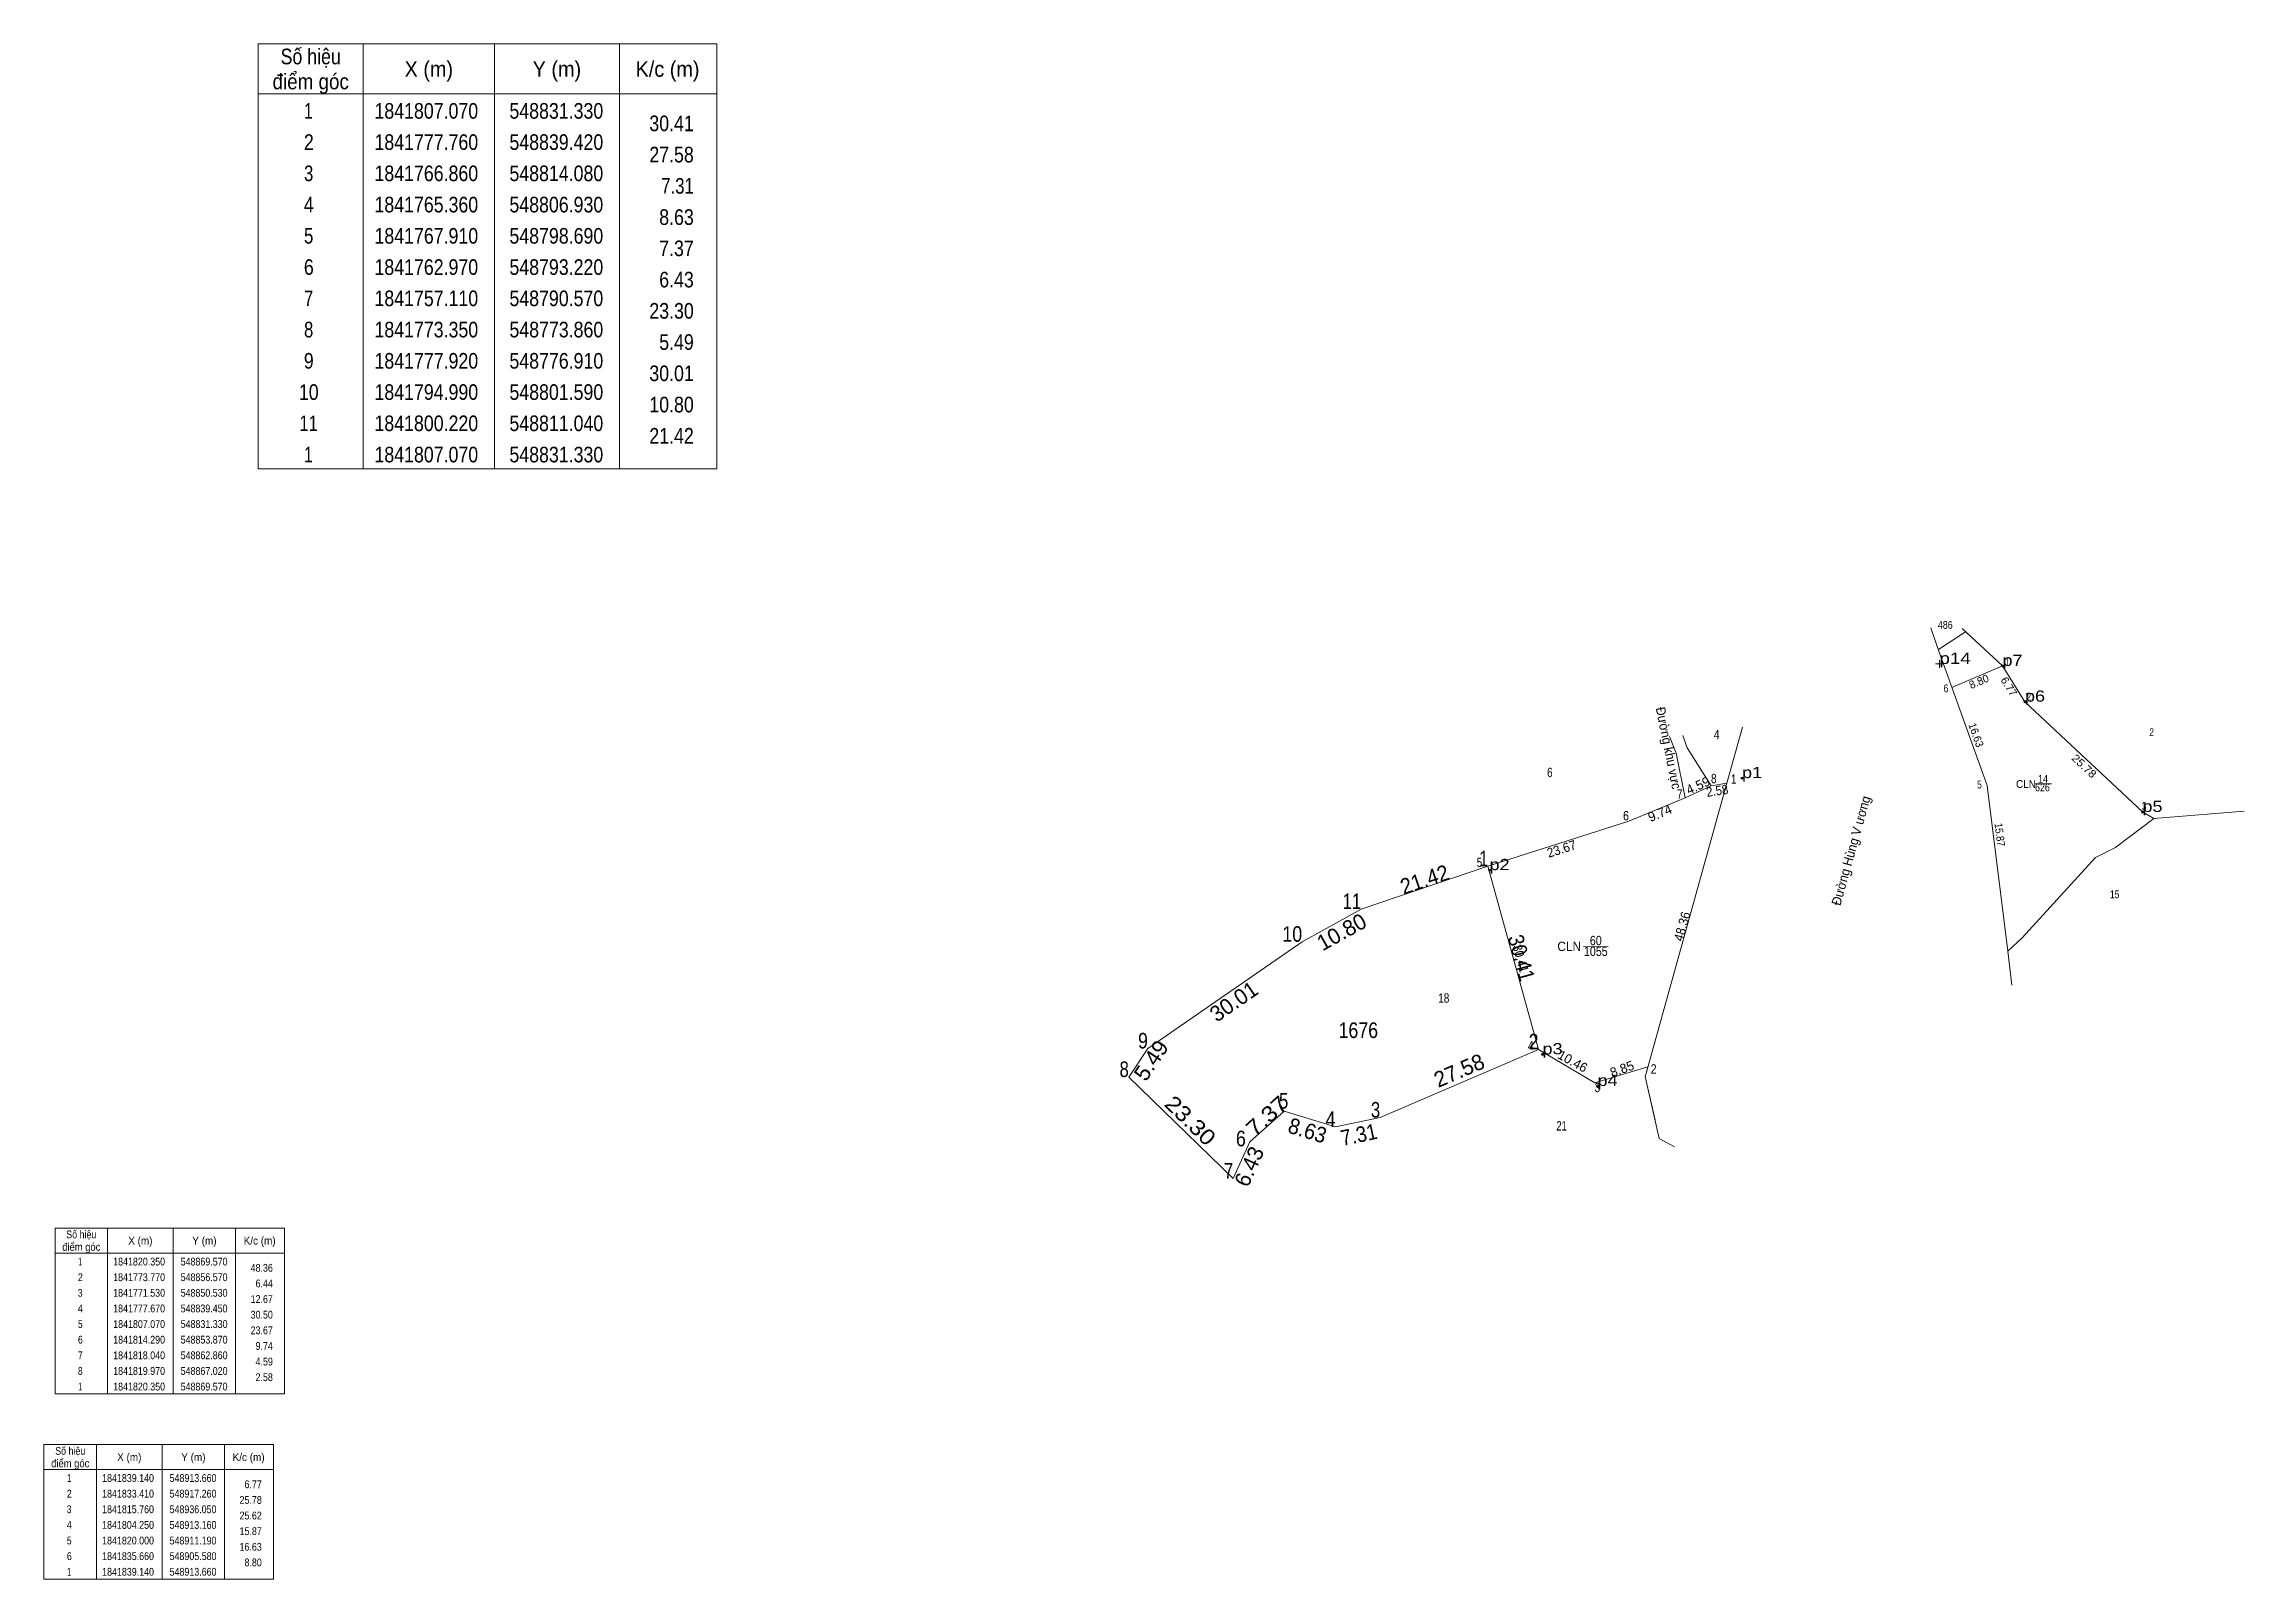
# Model space of a CAD drawing. Header units: metres. Extents: x 548068 to 548952, y 1841693 to 1842413.
# Drawn here: x 548600.3 to 548952.3, y 1841693 to 1841938.7 of the extents above; entities that cross this region are included whole.
import ezdxf
from ezdxf.enums import TextEntityAlignment as Align

# ---------------------------------------------------------------- set-up
doc = ezdxf.new("R2010")
doc.units = ezdxf.units.M
doc.header["$LTSCALE"] = 0.65
doc.header["$PDMODE"] = 32
doc.header["$PDSIZE"] = 0.325
for name, color, linetype, lineweight in [('1', 7, 'Continuous', 13), ('10', 7, 'Continuous', 13), ('36', 7, 'Continuous', 13), ('50', 7, 'Continuous', 13), ('63', 7, 'Continuous', 13), ('7', 7, 'Continuous', 13)]:
    doc.layers.add(name, color=color, linetype=linetype, lineweight=lineweight)
doc.layers.add('12', color=7, linetype='Continuous')

msp = doc.modelspace()

# ---------------------------------------------------------------- texts
at = {"layer": '1'}
for s, height, width, p in [('486', 1.25, 0.85, (548904.505, 1841845.07)), ('4', 1.5, 0.8, (548867.93, 1841827.4)), ('2', 1.25, 0.8, (548937.53, 1841827.91)), ('6', 1.5, 0.8, (548841.225, 1841821.34)), ('CLN', 1.25, 0.95, (548917.415, 1841819.61)), ('626', 1.25, 0.85, (548920.055, 1841819.07)), ('14', 1.25, 0.85, (548920.155, 1841820.44)), ('15', 1.25, 0.8, (548931.61, 1841801.96)), ('60', 1.5, 0.85, (548848.58, 1841794.44)), ('CLN', 1.5, 0.95, (548844.33, 1841793.51)), ('1055', 1.5, 0.85, (548848.585, 1841792.72)), ('18', 1.5, 0.8, (548824.255, 1841785.24)), ('21', 1.5, 0.75, (548843.105, 1841764.79))]:
    msp.add_text(s, height=height, dxfattribs=dict(at, width=width)).set_placement(p, align=Align.CENTER)
at = {"layer": '12'}
for s, width, p in [('p14', 1.25, (548903.57, 1841839.46)), ('p7', 1.2, (548913.66, 1841839.14)), ('p6', 1.2, (548917.26, 1841833.41)), ('p1', 1.2, (548871.98, 1841821.18)), ('p5', 1.2, (548936.05, 1841815.76)), ('p2', 1.2, (548831.58, 1841806.46)), ('p3', 1.2, (548840.06, 1841776.98)), ('p4', 1.2, (548848.86, 1841771.92))]:
    msp.add_text(s, height=1.8, dxfattribs=dict(at, width=width)).set_placement(p)
at = {"layer": '63'}
for s, height, width, p in [('Số hiệu', 2.5, 0.85, (548642.94, 1841935.41)), ('điểm góc', 2.5, 0.9, (548642.94, 1841931.41)), ('X (m)', 2.5, 0.95, (548661.84, 1841933.41)), ('Y (m)', 2.5, 0.95, (548682.335, 1841933.41)), ('K/c (m)', 2.5, 0.95, (548700.04, 1841933.41)), (' 1', 2.5, 0.75, (548642.235, 1841926.71)), ('1841807.070', 2.5, 0.85, (548661.44, 1841926.71)), ('548831.330', 2.5, 0.85, (548682.245, 1841926.71)), (' 2', 2.5, 0.85, (548642.24, 1841921.71)), ('1841777.760', 2.5, 0.85, (548661.44, 1841921.71)), ('548839.420', 2.5, 0.85, (548682.245, 1841921.71)), (' 3', 2.5, 0.8, (548642.24, 1841916.71)), ('1841766.860', 2.5, 0.85, (548661.44, 1841916.71)), ('548814.080', 2.5, 0.85, (548682.245, 1841916.71)), (' 4', 2.5, 0.85, (548642.235, 1841911.71)), ('1841765.360', 2.5, 0.85, (548661.44, 1841911.71)), ('548806.930', 2.5, 0.85, (548682.245, 1841911.71)), (' 5', 2.5, 0.8, (548642.24, 1841906.71)), ('1841767.910', 2.5, 0.85, (548661.44, 1841906.71)), ('548798.690', 2.5, 0.85, (548682.245, 1841906.71)), (' 6', 2.5, 0.85, (548642.24, 1841901.71)), ('1841762.970', 2.5, 0.85, (548661.44, 1841901.71)), ('548793.220', 2.5, 0.85, (548682.245, 1841901.71)), (' 7', 2.5, 0.8, (548642.24, 1841896.71)), ('1841757.110', 2.5, 0.85, (548661.44, 1841896.71)), ('548790.570', 2.5, 0.85, (548682.245, 1841896.71)), (' 8', 2.5, 0.8, (548642.24, 1841891.71)), ('1841773.350', 2.5, 0.85, (548661.44, 1841891.71)), ('548773.860', 2.5, 0.85, (548682.245, 1841891.71)), (' 9', 2.5, 0.85, (548642.235, 1841886.71)), ('1841777.920', 2.5, 0.85, (548661.44, 1841886.71)), ('548776.910', 2.5, 0.85, (548682.245, 1841886.71)), (' 10', 2.5, 0.85, (548642.235, 1841881.71)), ('1841794.990', 2.5, 0.85, (548661.44, 1841881.71)), ('548801.590', 2.5, 0.85, (548682.245, 1841881.71)), (' 11', 2.5, 0.8, (548642.235, 1841876.71)), ('1841800.220', 2.5, 0.85, (548661.44, 1841876.71)), ('548811.040', 2.5, 0.85, (548682.245, 1841876.71)), (' 1', 2.5, 0.75, (548642.235, 1841871.71)), ('1841807.070', 2.5, 0.85, (548661.44, 1841871.71)), ('548831.330', 2.5, 0.85, (548682.245, 1841871.71)), ('1676', 2.5, 0.85, (548810.58, 1841779.59)), ('điểm góc', 1.25, 0.9, (548606.23, 1841745.54)), ('Số hiệu', 1.25, 0.85, (548606.23, 1841747.54)), ('X (m)', 1.25, 0.95, (548615.68, 1841746.54)), ('Y (m)', 1.25, 0.95, (548625.935, 1841746.54)), ('K/c (m)', 1.25, 0.95, (548634.775, 1841746.54)), (' 1', 1.25, 0.75, (548605.88, 1841743.19)), ('1841820.350', 1.25, 0.85, (548615.48, 1841743.19)), ('548869.570', 1.25, 0.85, (548625.88, 1841743.19)), (' 3', 1.25, 0.8, (548605.875, 1841738.19)), (' 2', 1.25, 0.85, (548605.885, 1841740.69)), ('1841773.770', 1.25, 0.85, (548615.48, 1841740.69)), ('1841771.530', 1.25, 0.85, (548615.48, 1841738.19)), ('548856.570', 1.25, 0.85, (548625.88, 1841740.69)), ('548850.530', 1.25, 0.85, (548625.88, 1841738.19)), (' 4', 1.25, 0.85, (548605.88, 1841735.69)), ('1841777.670', 1.25, 0.85, (548615.48, 1841735.69)), ('548839.450', 1.25, 0.85, (548625.88, 1841735.69)), (' 5', 1.25, 0.8, (548605.885, 1841733.19)), ('1841807.070', 1.25, 0.85, (548615.48, 1841733.19)), ('548831.330', 1.25, 0.85, (548625.88, 1841733.19)), (' 6', 1.25, 0.85, (548605.885, 1841730.69)), (' 7', 1.25, 0.8, (548605.885, 1841728.19)), ('1841814.290', 1.25, 0.85, (548615.48, 1841730.69)), ('1841818.040', 1.25, 0.85, (548615.48, 1841728.19)), ('548853.870', 1.25, 0.85, (548625.88, 1841730.69)), ('548862.860', 1.25, 0.85, (548625.88, 1841728.19)), (' 8', 1.25, 0.8, (548605.885, 1841725.69)), ('1841819.970', 1.25, 0.85, (548615.48, 1841725.69)), ('548867.020', 1.25, 0.85, (548625.88, 1841725.69)), (' 1', 1.25, 0.75, (548605.88, 1841723.19)), ('1841820.350', 1.25, 0.85, (548615.48, 1841723.19)), ('548869.570', 1.25, 0.85, (548625.88, 1841723.19)), ('điểm góc', 1.25, 0.9, (548604.46, 1841710.9)), ('Số hiệu', 1.25, 0.85, (548604.46, 1841712.9)), ('X (m)', 1.25, 0.95, (548613.91, 1841711.9)), ('Y (m)', 1.25, 0.95, (548624.165, 1841711.9)), ('K/c (m)', 1.25, 0.95, (548633.005, 1841711.9)), (' 1', 1.25, 0.75, (548604.11, 1841708.55)), ('1841839.140', 1.25, 0.85, (548613.71, 1841708.55)), ('548913.660', 1.25, 0.85, (548624.11, 1841708.55)), (' 3', 1.25, 0.8, (548604.105, 1841703.55)), (' 2', 1.25, 0.85, (548604.115, 1841706.05)), ('1841833.410', 1.25, 0.85, (548613.71, 1841706.05)), ('1841815.760', 1.25, 0.85, (548613.71, 1841703.55)), ('548917.260', 1.25, 0.85, (548624.11, 1841706.05)), ('548936.050', 1.25, 0.85, (548624.11, 1841703.55)), (' 4', 1.25, 0.85, (548604.11, 1841701.05)), ('1841804.250', 1.25, 0.85, (548613.71, 1841701.05)), ('548913.160', 1.25, 0.85, (548624.11, 1841701.05)), (' 5', 1.25, 0.8, (548604.115, 1841698.55)), (' 6', 1.25, 0.85, (548604.115, 1841696.05)), ('1841820.000', 1.25, 0.85, (548613.71, 1841698.55)), ('1841835.660', 1.25, 0.85, (548613.71, 1841696.05)), ('548911.190', 1.25, 0.85, (548624.11, 1841698.55)), ('548905.580', 1.25, 0.85, (548624.11, 1841696.05)), (' 1', 1.25, 0.75, (548604.11, 1841693.55)), ('1841839.140', 1.25, 0.85, (548613.71, 1841693.55)), ('548913.660', 1.25, 0.85, (548624.11, 1841693.55))]:
    msp.add_text(s, height=height, dxfattribs=dict(at, width=width)).set_placement(p, align=Align.CENTER)
for s, height, width, p in [('30.41', 2.5, 0.85, (548704.24, 1841924.71)), ('27.58', 2.5, 0.85, (548704.24, 1841919.71)), ('7.31', 2.5, 0.8, (548704.24, 1841914.71)), ('8.63', 2.5, 0.85, (548704.24, 1841909.71)), ('7.37', 2.5, 0.85, (548704.24, 1841904.71)), ('6.43', 2.5, 0.85, (548704.24, 1841899.71)), ('23.30', 2.5, 0.85, (548704.24, 1841894.71)), ('5.49', 2.5, 0.85, (548704.24, 1841889.71)), ('30.01', 2.5, 0.85, (548704.24, 1841884.71)), ('10.80', 2.5, 0.85, (548704.24, 1841879.71)), ('21.42', 2.5, 0.85, (548704.24, 1841874.71)), (' 1', 1.25, 0.75, (548914.78, 1841839.12)), (' 6', 1.25, 0.85, (548905.01, 1841834.92)), (' 2', 1.25, 0.85, (548918.27, 1841833.61)), (' 8', 1.5, 0.8, (548867.91, 1841820.36)), (' 1', 1.5, 0.75, (548871.07, 1841820.27)), (' 5', 1.25, 0.8, (548910.35, 1841819.53)), (' 7', 1.5, 0.8, (548862.46, 1841817.88)), (' 3', 1.25, 0.8, (548936.72, 1841816.08)), (' 6', 1.5, 0.85, (548853.89, 1841814.42)), (' 1', 2.5, 0.75, (548831.33, 1841807.07)), (' 5', 1.5, 0.8, (548830.42, 1841806.95)), (' 11', 2.5, 0.8, (548811.04, 1841800.22)), (' 10', 2.5, 0.85, (548801.59, 1841794.99)), (' 9', 2.5, 0.85, (548776.91, 1841777.92)), (' 4', 1.5, 0.85, (548838.66, 1841777.62)), (' 2', 2.5, 0.85, (548839.42, 1841777.76)), (' 8', 2.5, 0.8, (548773.86, 1841773.35)), (' 2', 1.5, 0.85, (548858.31, 1841773.89)), (' 5', 2.5, 0.8, (548799.37, 1841768.29)), (' 3', 1.5, 0.8, (548849.27, 1841770.93)), (' 4', 2.5, 0.85, (548806.93, 1841765.36)), (' 3', 2.5, 0.8, (548814.08, 1841766.86)), (' 6', 2.5, 0.85, (548792.58, 1841762.26)), (' 7', 2.5, 0.8, (548790.57, 1841757.11)), ('48.36', 1.25, 0.85, (548636.88, 1841742.19)), ('6.44', 1.25, 0.85, (548636.88, 1841739.69)), ('30.50', 1.25, 0.85, (548636.88, 1841734.69)), ('12.67', 1.25, 0.85, (548636.88, 1841737.19)), ('23.67', 1.25, 0.85, (548636.88, 1841732.19)), ('4.59', 1.25, 0.85, (548636.88, 1841727.19)), ('9.74', 1.25, 0.85, (548636.88, 1841729.69)), ('2.58', 1.25, 0.85, (548636.88, 1841724.69)), ('6.77', 1.25, 0.85, (548635.11, 1841707.55)), ('25.78', 1.25, 0.85, (548635.11, 1841705.05)), ('25.62', 1.25, 0.85, (548635.11, 1841702.55)), ('15.87', 1.25, 0.85, (548635.11, 1841700.05)), ('16.63', 1.25, 0.85, (548635.11, 1841697.55)), ('8.80', 1.25, 0.85, (548635.11, 1841695.05))]:
    msp.add_text(s, height=height, dxfattribs=dict(at, width=width)).set_placement(p, align=Align.RIGHT)
for s, height, rotation, p in [('8.80', 1.25, 23.301, (548910.1378, 1841836.0623)), ('6.77', 1.25, 302.14, (548914.1608, 1841835.5025)), ('4.59', 1.5, 24.889, (548865.2494, 1841819.3134)), ('9.74', 1.5, 22.642, (548859.1363, 1841814.8901)), ('10.80', 2.5, 28.962, (548808.5197, 1841795.4718)), ('30.01', 2.5, 34.67, (548791.3639, 1841784.4088)), ('27.58', 2.5, 23.275, (548827.2111, 1841773.2507)), ('10.46', 1.5, 331.007, (548844.5265, 1841775.214)), ('8.85', 1.5, 20.348, (548853.0392, 1841773.9447)), ('6.43', 2.5, 65.667, (548794.2557, 1841758.5199))]:
    msp.add_text(s, height=height, rotation=rotation, dxfattribs=at).set_placement(p, align=Align.CENTER)
for s, height, rotation, width, p in [('Đường khu vực', 1.5, 281.449, 0.95, (548859.4885, 1841825.8639)), ('16.63', 1.25, 289.709, 0.95, (548908.8468, 1841827.8708)), ('25.78', 1.25, 316.792, 1.1, (548926.3021, 1841822.653)), ('2.58', 1.5, 8.476, 0.9, (548868.1195, 1841818.4322)), ('Đường Hùng V ương', 1.5, 74.406, 0.95, (548890.1399, 1841809.3834)), ('15.87', 1.25, 277.129, 0.9, (548912.6117, 1841812.0476)), ('23.67', 1.5, 17.761, 0.95, (548843.3312, 1841809.1507)), ('21.42', 2.5, 18.655, 0.95, (548821.5902, 1841803.7731)), ('48.36', 1.5, 74.406, 0.95, (548863.1201, 1841797.2534)), ('30.41', 2.5, 285.43, 0.9, (548835.4705, 1841792.0826)), ('30.41', 1.5, 285.44, 0.9, (548835.8432, 1841792.1197)), ('5.49', 2.5, 56.281, 1.05, (548778.4763, 1841775.3211)), ('23.30', 2.5, 315.817, 1.15, (548782.8338, 1841765.4839)), ('7.37', 2.5, 42.085, 1.15, (548796.7822, 1841766.192)), ('8.63', 2.5, 342.804, 0.95, (548802.0755, 1841763.603)), ('7.31', 2.5, 11.848, 0.9, (548810.9233, 1841762.9028))]:
    msp.add_text(s, height=height, rotation=rotation, dxfattribs=dict(at, width=width)).set_placement(p, align=Align.CENTER)

# ---------------------------------------------------------------- linework, layer by layer
at = {"layer": '1'}
msp.add_line((548869.57, 1841820.35), (548856.57, 1841773.77), dxfattribs=at)
msp.add_lwpolyline([(548831.33, 1841807.07), (548853.87, 1841814.29), (548862.86, 1841818.04), (548867.02, 1841819.97), (548869.57, 1841820.35)], dxfattribs=at)
msp.add_lwpolyline([(548831.33, 1841807.07), (548839.42, 1841777.76), (548814.08, 1841766.86), (548806.93, 1841765.36), (548798.69, 1841767.91), (548793.22, 1841762.97), (548790.57, 1841757.11), (548773.86, 1841773.35), (548776.91, 1841777.92), (548801.59, 1841794.99), (548811.04, 1841800.22)], close=True, dxfattribs=at)
at = {"layer": '10'}
for points in [[(548936.05, 1841815.76), (548917.26, 1841833.41), (548913.66, 1841839.14), (548905.58, 1841835.66)], [(548915.18, 1841788.07), (548914.51, 1841793.5), (548916.8, 1841795.61), (548928.52, 1841808.5), (548931.73, 1841810.07), (548937.9, 1841814.73), (548952.31, 1841815.92)], [(548937.9, 1841814.73), (548931.73, 1841810.07), (548928.52, 1841808.5), (548916.8, 1841795.61), (548914.51, 1841793.5)], [(548839.42, 1841777.76), (548848.43, 1841772.44), (548856.91, 1841774.98), (548856.57, 1841773.77), (548856.48, 1841773.43), (548858.73, 1841763.49), (548861.19, 1841762.16)]]:
    msp.add_lwpolyline(points, dxfattribs=at)
at = {"layer": '36'}
for p, q in [((548913.66, 1841839.14), (548907.19, 1841845.14)), ((548907.76, 1841844.61), (548903.4, 1841841.76)), ((548831.33, 1841807.07), (548839.42, 1841777.76)), ((548814.08, 1841766.86), (548839.42, 1841777.76))]:
    msp.add_line(p, q, dxfattribs=at)
for points in [[(548860.37, 1841827.83), (548861.42, 1841825.15), (548862.86, 1841818.04)], [(548869.57, 1841820.35), (548867.02, 1841819.97), (548863.2, 1841826.05), (548862.49, 1841827.99)], [(548831.33, 1841807.07), (548853.87, 1841814.29), (548862.86, 1841818.04), (548867.02, 1841819.97), (548869.57, 1841820.35)], [(548936.05, 1841815.76), (548937.9, 1841814.73), (548952.31, 1841815.92)], [(548831.33, 1841807.07), (548811.04, 1841800.22), (548801.59, 1841794.99), (548776.91, 1841777.92), (548773.86, 1841773.35), (548790.57, 1841757.11)], [(548814.08, 1841766.86), (548806.93, 1841765.36), (548798.69, 1841767.91), (548793.22, 1841762.97), (548790.57, 1841757.11)]]:
    msp.add_lwpolyline(points, dxfattribs=at)
at = {"layer": '50'}
for p, q in [((548903.23, 1841842.24), (548902.17, 1841845.21)), ((548869.57, 1841820.35), (548872.07, 1841829.31)), ((548856.57, 1841773.77), (548869.57, 1841820.35))]:
    msp.add_line(p, q, dxfattribs=at)
for points in [[(548914.51, 1841793.5), (548911.19, 1841820), (548903.23, 1841842.24)], [(548858.07, 1841766.42), (548856.48, 1841773.43), (548856.57, 1841773.77)]]:
    msp.add_lwpolyline(points, dxfattribs=at)
at = {"layer": '63'}
for p, q in [((548651.34, 1841938.66), (548651.34, 1841870.66)), ((548672.34, 1841938.66), (548672.34, 1841870.66)), ((548692.34, 1841938.66), (548692.34, 1841870.66)), ((548634.54, 1841930.66), (548707.94, 1841930.66)), ((548918.87, 1841820.27), (548921.49, 1841820.27)), ((548846.6, 1841794.22), (548850.55, 1841794.19)), ((548610.43, 1841749.16), (548610.43, 1841722.66)), ((548620.93, 1841749.16), (548620.93, 1841722.66)), ((548630.93, 1841749.16), (548630.93, 1841722.66)), ((548602.03, 1841745.16), (548638.73, 1841745.16)), ((548608.66, 1841714.52), (548608.66, 1841693.02)), ((548619.16, 1841714.52), (548619.16, 1841693.02)), ((548629.16, 1841714.52), (548629.16, 1841693.02)), ((548600.26, 1841710.52), (548636.96, 1841710.52))]:
    msp.add_line(p, q, dxfattribs=at)
for points in [[(548634.54, 1841938.66), (548707.94, 1841938.66), (548707.94, 1841870.66), (548634.54, 1841870.66)], [(548602.03, 1841749.16), (548638.73, 1841749.16), (548638.73, 1841722.66), (548602.03, 1841722.66)], [(548600.26, 1841714.52), (548636.96, 1841714.52), (548636.96, 1841693.02), (548600.26, 1841693.02)]]:
    msp.add_lwpolyline(points, close=True, dxfattribs=at)
at = {"layer": '7'}
for p, q in [((548904.19, 1841839.46), (548902.95, 1841839.46)), ((548903.57, 1841838.83), (548903.57, 1841840.08))]:
    msp.add_line(p, q, dxfattribs=at)
for p in [(548913.66, 1841839.14), (548917.26, 1841833.41), (548871.98, 1841821.18), (548936.05, 1841815.76), (548831.58, 1841806.45), (548840.06, 1841776.98), (548848.87, 1841771.92)]:
    msp.add_point(p, dxfattribs=at)

msp.set_redraw_order([(e.dxf.handle, doc.entitydb.next_handle()) for e in msp.query("TEXT MTEXT ATTDEF DIMENSION ARC_DIMENSION")])  # texts and dimensions are drawn at this point

doc.saveas('drawing.dxf')
